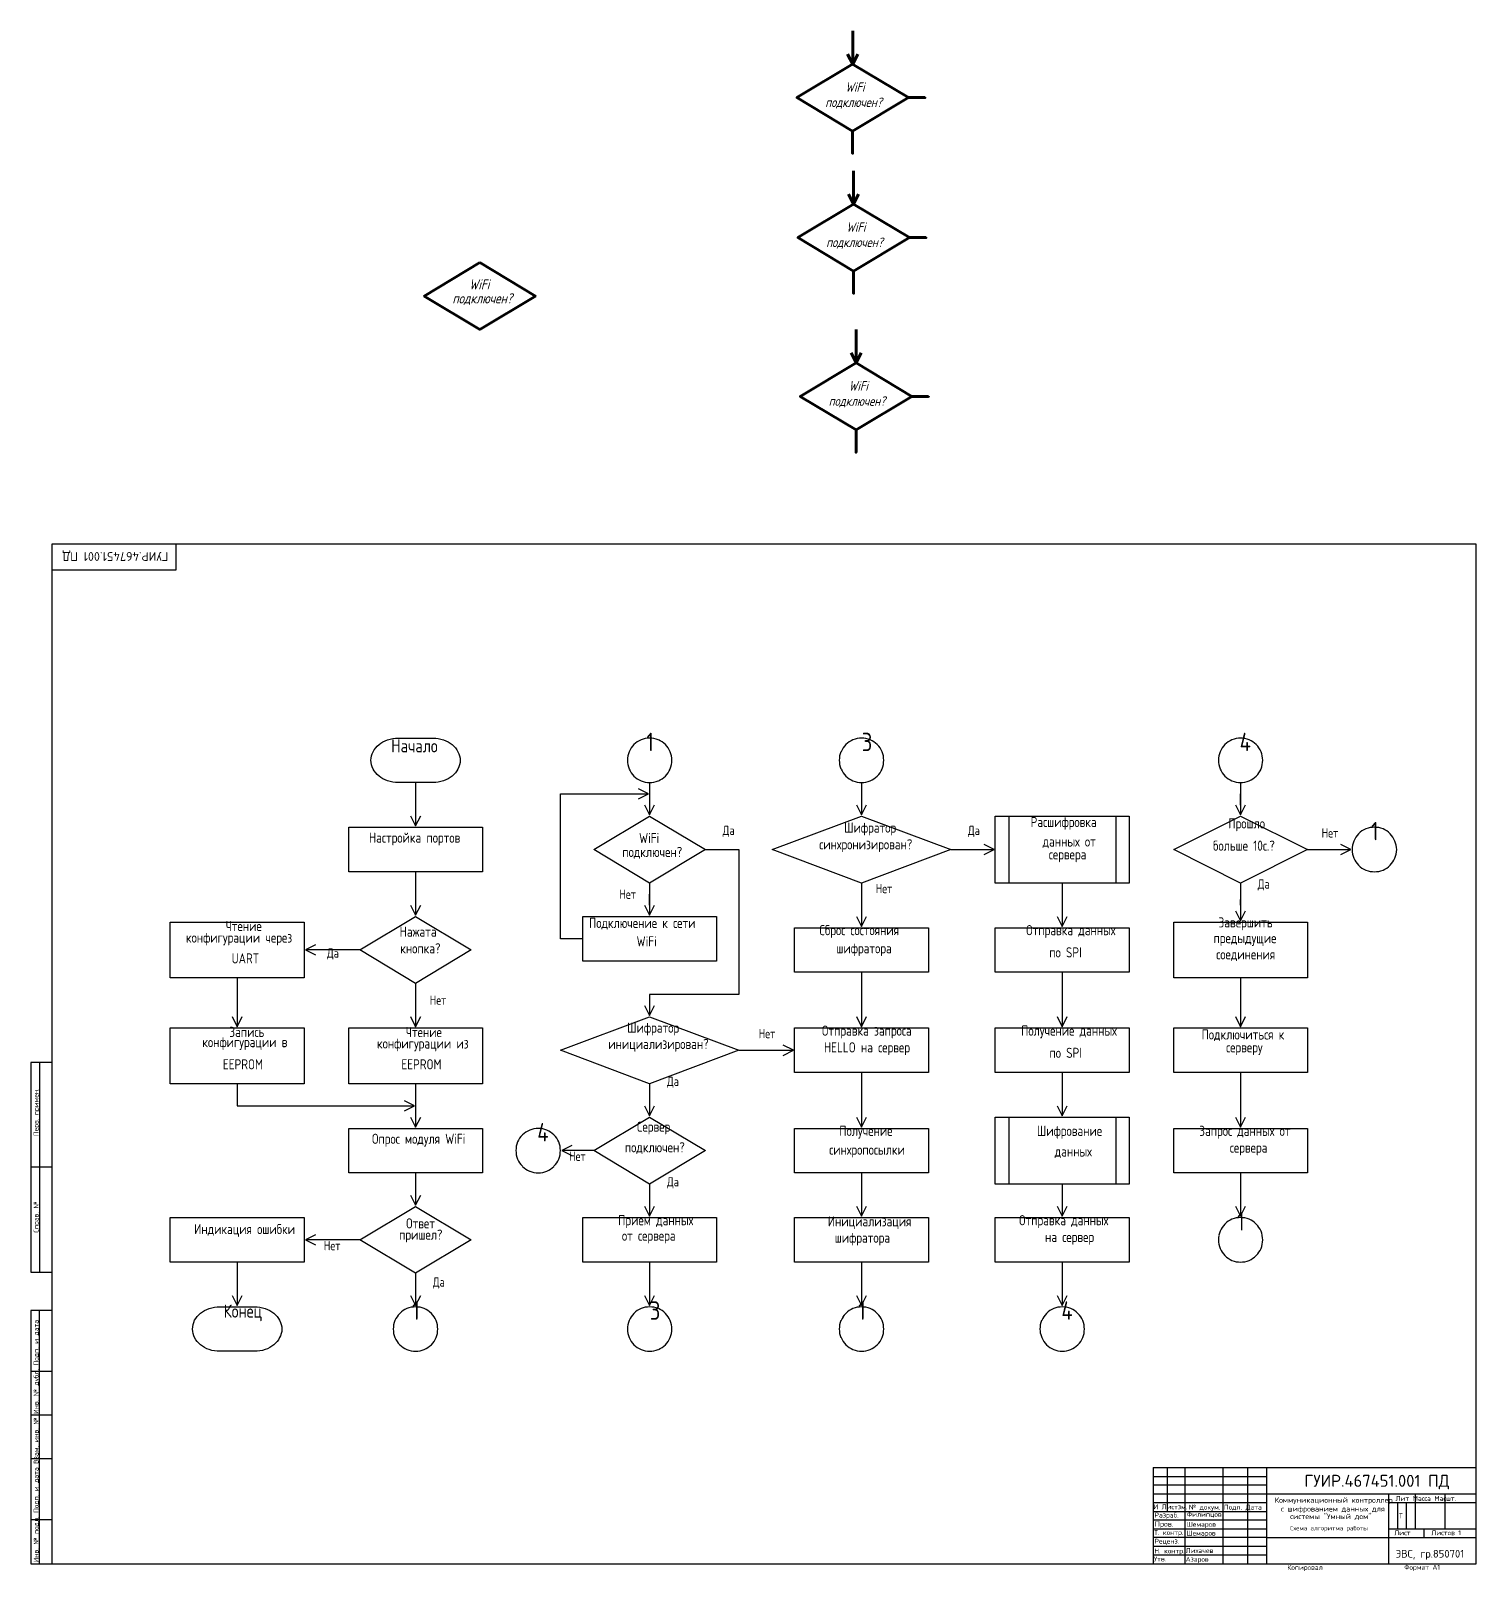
# Model space of a CAD drawing. Header units: inches. Extents: x -2216 to -26, y 201 to 1083.
# Drawn here: x -2216 to -1388, y 201 to 1083 of the extents above; entities that cross this region are included whole.
import ezdxf

# ---------------------------------------------------------------- set-up
doc = ezdxf.new("R2010")
doc.units = ezdxf.units.IN
doc.header["$MEASUREMENT"] = 0
for name, color, linetype in [('PDF3_Geometry', 7, 'Continuous'), ('PDF3_Text', 7, 'Continuous'), ('TEXT', 7, 'Continuous')]:
    doc.layers.add(name, color=color, linetype=linetype)
doc.styles.add('PDF GOST type A', font='')
doc.styles.add('PDF GOST type A Italic', font='')
doc.styles.add('PDF ISOCPEUR', font='isocpeur.ttf')
doc.styles.get('PDF GOST type A').set_extended_font_data('GOST type A')
doc.styles.get('PDF GOST type A Italic').set_extended_font_data('GOST type A', italic=True)

msp = doc.modelspace()

# ---------------------------------------------------------------- texts
at = {"layer": 'PDF3_Text', "attachment_point": 7}
for s, insert, char_height, style in [('{\\fGOST type A|b0|i1|c204|p34;WiFi}', (-1964.93, 934.89), 5.7982, 'PDF GOST type A'), ('{\\fGOST type A|b0|i1|c204|p34;подключен?}', (-1974.54, 926.01), 5.7982, 'PDF GOST type A'), ('1', (-1863.43, 670.47), 10.56, 'PDF GOST type A'), ('3', (-1740, 670.47), 10.56, 'PDF GOST type A'), ('4', (-1523.57, 670.47), 10.56, 'PDF GOST type A'), ('Начало', (-2009.57, 669.76), 7.529, 'PDF GOST type A'), ('Да', (-1819.7, 621.36), 5.279, 'PDF GOST type A'), ('Шифратор', (-1750.13, 622.22), 5.798, 'PDF GOST type A'), ('Да', (-1679.22, 621.36), 5.279, 'PDF GOST type A'), ('Расшифровка', (-1643.33, 625.45), 5.7982, 'PDF GOST type A'), ('Прошло', (-1530.05, 624.61), 5.798, 'PDF GOST type A'), ('1', (-1448.32, 619.41), 10.56, 'PDF GOST type A'), ('Настройка портов', (-2022.35, 616.46), 5.7982, 'PDF GOST type A'), ('WiFi', (-1867.61, 617.8), 5.798, 'PDF GOST type A'), ('синхронизирован?', (-1764.4, 612.62), 5.7982, 'PDF GOST type A'), ('данных от', (-1636.49, 614.9), 5.798, 'PDF GOST type A'), ('больше 10с.?', (-1538.8, 613.46), 5.7982, 'PDF GOST type A'), ('Нет', (-1476.64, 621), 5.279, 'PDF GOST type A'), ('подключен?', (-1877.22, 608.92), 5.798, 'PDF GOST type A'), ('сервера', (-1632.9, 606.87), 5.798, 'PDF GOST type A'), ('Нет', (-1878.92, 585.88), 5.279, 'PDF GOST type A'), ('Нет', (-1732.08, 589.12), 5.279, 'PDF GOST type A'), ('Да', (-1513.2, 590.67), 5.279, 'PDF GOST type A'), ('Подключение к сети', (-1896.25, 568.27), 5.7982, 'PDF GOST type A'), ('Завершить', (-1535.68, 567.91), 5.798, 'PDF GOST type A'), ('конфигурации через', (-2127.14, 559.22), 5.7982, 'PDF GOST type A'), ('Чтение', (-2104.34, 567.43), 5.798, 'PDF GOST type A'), ('Нажата', (-2004.73, 564.2), 5.798, 'PDF GOST type A'), ('Сброс состояния', (-1764.27, 563.48), 5.7982, 'PDF GOST type A'), ('Отправка данных', (-1645.84, 563.48), 5.7982, 'PDF GOST type A'), ('Да', (-2046.37, 551.12), 5.279, 'PDF GOST type A'), ('кнопка?', (-2004.37, 554.61), 5.798, 'PDF GOST type A'), ('WiFi', (-1869.04, 558.68), 5.798, 'PDF GOST type A'), ('шифратора', (-1754.59, 553.11), 5.798, 'PDF GOST type A'), ('по SPI', (-1632.66, 552.33), 5.798, 'PDF GOST type A'), ('предыдущие', (-1538.56, 558.92), 5.798, 'PDF GOST type A'), ('UART', (-2100.98, 548.85), 5.798, 'PDF GOST type A'), ('соединения', (-1537, 550.29), 5.798, 'PDF GOST type A'), ('Нет', (-1987.52, 525.23), 5.279, 'PDF GOST type A'), ('Запись', (-2102.3, 506.78), 5.798, 'PDF GOST type A'), ('Чтение', (-2001.13, 506.66), 5.798, 'PDF GOST type A'), ('Шифратор', (-1874.43, 507.62), 5.798, 'PDF GOST type A'), ('Отправка запроса', (-1762.83, 505.94), 5.7982, 'PDF GOST type A'), ('Получение данных', (-1648.72, 505.94), 5.7982, 'PDF GOST type A'), ('конфигурации в', (-2117.77, 499.35), 5.7982, 'PDF GOST type A'), ('конфигурации из', (-2017.7, 498.57), 5.7982, 'PDF GOST type A'), ('инициализирован?', (-1885.22, 498.27), 5.7982, 'PDF GOST type A'), ('Нет', (-1799.09, 506.05), 5.279, 'PDF GOST type A'), ('HELLO на сервер', (-1761.64, 496.35), 5.7982, 'PDF GOST type A'), ('Подключиться к', (-1545.39, 504.38), 5.7982, 'PDF GOST type A'), ('по SPI', (-1632.54, 494.79), 5.798, 'PDF GOST type A'), ('серверу', (-1531.37, 496.35), 5.798, 'PDF GOST type A'), ('EEPROM', (-2106.01, 488.23), 5.798, 'PDF GOST type A'), ('EEPROM', (-2003.76, 488.23), 5.798, 'PDF GOST type A'), ('Да', (-1851.59, 477.64), 5.279, 'PDF GOST type A'), ('Опрос модуля WiFi', (-2020.55, 443.97), 5.7982, 'PDF GOST type A'), ('4', (-1925.88, 446.91), 10.56, 'PDF GOST type A'), ('Сервер', (-1868.8, 450.92), 5.798, 'PDF GOST type A'), ('Получение', (-1752.89, 448.52), 5.798, 'PDF GOST type A'), ('Шифрование', (-1639.73, 448.53), 5.798, 'PDF GOST type A'), ('Запрос данных от', (-1546.71, 448.52), 5.7982, 'PDF GOST type A'), ('подключен?', (-1875.75, 439.77), 5.798, 'PDF GOST type A'), ('синхропосылки', (-1758.69, 437.73), 5.7982, 'PDF GOST type A'), ('данных', (-1629.54, 437.37), 5.798, 'PDF GOST type A'), ('сервера', (-1529.21, 438.93), 5.798, 'PDF GOST type A'), ('Нет', (-1907.69, 435.8), 5.279, 'PDF GOST type A'), ('Да', (-1851.59, 420.1), 5.279, 'PDF GOST type A'), ('1', (-1525.03, 395.85), 10.56, 'PDF GOST type A'), ('Индикация ошибки', (-2122.42, 392.25), 5.7982, 'PDF GOST type A'), ('Ответ', (-2001.01, 397.1), 5.798, 'PDF GOST type A'), ('Прием данных', (-1879.59, 397.34), 5.7982, 'PDF GOST type A'), ('Инициализация', (-1759.45, 396.69), 5.7982, 'PDF GOST type A'), ('Отправка данных', (-1649.92, 397.34), 5.7982, 'PDF GOST type A'), ('Нет', (-2048.17, 384.62), 5.279, 'PDF GOST type A'), ('пришел?', (-2005.09, 389.07), 5.798, 'PDF GOST type A'), ('от сервера', (-1877.43, 388.47), 5.798, 'PDF GOST type A'), ('шифратора', (-1755.55, 387.33), 5.798, 'PDF GOST type A'), ('на сервер', (-1635.06, 387.75), 5.798, 'PDF GOST type A'), ('Да', (-1985.72, 362.68), 5.279, 'PDF GOST type A'), ('Конец', (-2105.58, 343.95), 7.529, 'PDF GOST type A'), ('1', (-1997.55, 344.79), 10.56, 'PDF GOST type A'), ('3', (-1861.41, 344.79), 10.56, 'PDF GOST type A'), ('1', (-1742.07, 344.79), 10.56, 'PDF GOST type A'), ('4', (-1625.67, 344.79), 10.56, 'PDF GOST type A'), ('ГУИР.467451.001 ПД', (-1486.5, 247.69), 6.876, 'PDF ISOCPEUR'), ('И Листзм.', (-1572.93, 236.26), 2.781, 'PDF ISOCPEUR'), ('№ докум. Подп. Дата', (-1552.67, 235.3), 2.7813, 'PDF ISOCPEUR'), ('Коммуникационный контроллер', (-1503.52, 239.19), 3.0131, 'PDF ISOCPEUR'), ('Лит Масса Масшт.', (-1434.24, 241.05), 2.7813, 'PDF ISOCPEUR'), ('Разраб.', (-1572.33, 230.75), 2.781, 'PDF ISOCPEUR'), ('Филипцов', (-1553.87, 231.17), 2.781, 'PDF ISOCPEUR'), ('с шифрованием данных для', (-1499.93, 234.15), 3.0131, 'PDF ISOCPEUR'), ('системы "Умный дом"', (-1494.65, 230.15), 3.0131, 'PDF ISOCPEUR'), ('Т', (-1432.33, 231.1), 2.78, 'PDF ISOCPEUR'), ('Т. контр.', (-1572.57, 220.8), 2.781, 'PDF ISOCPEUR'), ('Пров.', (-1572.21, 225.52), 3.013, 'PDF ISOCPEUR'), ('Шемаров', (-1554.11, 220.44), 2.781, 'PDF ISOCPEUR'), ('Шемаров', (-1553.99, 225.47), 2.781, 'PDF ISOCPEUR'), ('Схема алгоритма работы', (-1494.66, 223.5), 2.5495, 'PDF ISOCPEUR'), ('Лист', (-1434.96, 221.39), 2.781, 'PDF ISOCPEUR'), ('Листов 1', (-1413.75, 221.39), 2.781, 'PDF ISOCPEUR'), ('Н. контр.', (-1572.45, 210.25), 2.781, 'PDF ISOCPEUR'), ('Реценз.', (-1572.33, 215.82), 2.781, 'PDF ISOCPEUR'), ('Лихачев', (-1554.47, 211.21), 2.781, 'PDF ISOCPEUR'), ('ЭВС, гр.850701', (-1434.24, 207.37), 4.4038, 'PDF ISOCPEUR'), ('Утв.', (-1572.69, 206.41), 2.781, 'PDF ISOCPEUR'), ('Азаров', (-1554.47, 205.46), 2.781, 'PDF ISOCPEUR'), ('Копировал', (-1496.33, 200.78), 2.781, 'PDF ISOCPEUR'), ('Формат А1', (-1429.33, 200.9), 2.781, 'PDF ISOCPEUR')]:
    msp.add_mtext(s, dxfattribs=dict(at, insert=insert, char_height=char_height, style=style))
at = {"layer": 'PDF3_Text', "attachment_point": 7, "style": 'PDF ISOCPEUR'}
for s, insert, char_height, rotation in [('ГУИР.467451.001 ПД', (-2137.27, 785.53), 5.0218, 180), ('Перв. примен.', (-2210.83, 450), 2.7813, 90), ('Справ. №', (-2210.83, 394.62), 2.781, 90), ('Инв. № подл. Подп. и дата Взам. инв. № Инв. № дубл. Подп. и дата', (-2210.83, 205.81), 2.7813, 90)]:
    msp.add_mtext(s, dxfattribs=dict(at, insert=insert, char_height=char_height, rotation=rotation))
at = {"layer": 'TEXT', "lineweight": 60, "char_height": 5.487, "attachment_point": 7, "style": 'PDF GOST type A Italic'}
for s, insert in [('WiFi', (-1749.44, 1048.1)), ('подключен?', (-1760.97, 1038.52))]:
    msp.add_mtext(s, dxfattribs=dict(at, insert=insert))
at = {"layer": 'TEXT', "lineweight": 70, "char_height": 5.487, "attachment_point": 7, "style": 'PDF GOST type A Italic'}
for s, insert in [('WiFi', (-1748.89, 967.91)), ('подключен?', (-1760.42, 958.33))]:
    msp.add_mtext(s, dxfattribs=dict(at, insert=insert))
at = {"layer": 'TEXT', "lineweight": 80, "char_height": 5.487, "attachment_point": 7, "style": 'PDF GOST type A Italic'}
for s, insert in [('WiFi', (-1747.48, 876.98)), ('подключен?', (-1759.01, 867.39))]:
    msp.add_mtext(s, dxfattribs=dict(at, insert=insert))

# ---------------------------------------------------------------- linework, layer by layer
at = {"layer": 'PDF3_Geometry', "lineweight": 50}
msp.add_lwpolyline([(-1958.89, 950.35), (-1926.89, 931.17), (-1958.89, 911.99), (-1990.78, 931.17)], close=True, dxfattribs=at)
at = {"layer": 'PDF3_Geometry', "lineweight": 25}
for points in [[(-2204.03, 350.13), (-2216.02, 350.13), (-2216.02, 345.1), (-2216.02, 205.09), (-2204.03, 205.09), (-1388.09, 205.09), (-1388.09, 789.09), (-2204.03, 789.09), (-2204.03, 205.09)], [(-2132.95, 789.09), (-2132.95, 788.01), (-2132.95, 774.11), (-2202.95, 774.11), (-2204.03, 774.11)], [(-1856.65, 677.01), (-1857.85, 677.37), (-1859.05, 677.73), (-1860.37, 677.85), (-1861.57, 677.97), (-1862.77, 677.85), (-1864.09, 677.73), (-1865.28, 677.37), (-1866.48, 677.01), (-1867.56, 676.41), (-1868.64, 675.82), (-1869.6, 675.1), (-1870.56, 674.26), (-1871.4, 673.3), (-1872.12, 672.34), (-1872.72, 671.26), (-1873.32, 670.18), (-1873.68, 668.98), (-1874.03, 667.78), (-1874.15, 666.47), (-1874.27, 665.27), (-1874.15, 664.07), (-1874.03, 662.75), (-1873.68, 661.55), (-1873.32, 660.35)], [(-1849.7, 660.35), (-1849.34, 661.55), (-1848.98, 662.75), (-1848.86, 664.07), (-1848.74, 665.27), (-1848.86, 666.47), (-1848.98, 667.78), (-1849.34, 668.98), (-1849.7, 670.18), (-1850.3, 671.26), (-1850.9, 672.34), (-1851.62, 673.3), (-1852.46, 674.26), (-1853.42, 675.1), (-1854.38, 675.82), (-1855.46, 676.41), (-1856.53, 677.01)], [(-1728.39, 660.35), (-1728.04, 661.55), (-1727.68, 662.75), (-1727.56, 664.07), (-1727.44, 665.27), (-1727.56, 666.47), (-1727.68, 667.78), (-1728.04, 668.98), (-1728.39, 670.18), (-1728.99, 671.26), (-1729.59, 672.34), (-1730.31, 673.3), (-1731.15, 674.26), (-1732.11, 675.1), (-1733.07, 675.82), (-1734.15, 676.41), (-1735.23, 677.01), (-1736.43, 677.37), (-1737.62, 677.73), (-1738.94, 677.85), (-1740.14, 677.97), (-1741.34, 677.85), (-1742.66, 677.73), (-1743.86, 677.37), (-1745.06, 677.01), (-1746.14, 676.41), (-1747.21, 675.82), (-1748.17, 675.1), (-1749.13, 674.26), (-1749.97, 673.3), (-1750.69, 672.34), (-1751.29, 671.26), (-1751.89, 670.18)], [(-1511.31, 660.35), (-1510.95, 661.55), (-1510.59, 662.75), (-1510.47, 664.07), (-1510.35, 665.27), (-1510.47, 666.47), (-1510.59, 667.78), (-1510.95, 668.98), (-1511.31, 670.18), (-1511.91, 671.26), (-1512.51, 672.34), (-1513.23, 673.3), (-1514.07, 674.26), (-1515.03, 675.1), (-1515.99, 675.82), (-1517.07, 676.41), (-1518.15, 677.01), (-1519.34, 677.37), (-1520.54, 677.73), (-1521.86, 677.85), (-1523.06, 677.97), (-1524.26, 677.85), (-1525.58, 677.73), (-1526.78, 677.37), (-1527.98, 677.01), (-1529.05, 676.41), (-1530.13, 675.82), (-1531.09, 675.1), (-1532.05, 674.26), (-1532.89, 673.3), (-1533.61, 672.34), (-1534.21, 671.26), (-1534.81, 670.18), (-1535.17, 668.98), (-1535.53, 667.78), (-1535.65, 666.47), (-1535.77, 665.27), (-1535.65, 664.07), (-1535.53, 662.75), (-1535.17, 661.55), (-1534.81, 660.35)], [(-1752.01, 670.18), (-1752.37, 668.98), (-1752.73, 667.78), (-1752.85, 666.47), (-1752.97, 665.27), (-1752.85, 664.07), (-1752.73, 662.75), (-1752.37, 661.55), (-1752.01, 660.35)], [(-1873.32, 660.23), (-1872.72, 659.15), (-1872.12, 658.08), (-1871.4, 657.12), (-1870.56, 656.16), (-1869.6, 655.32), (-1868.64, 654.6), (-1867.56, 654), (-1866.48, 653.4), (-1865.28, 653.04), (-1864.09, 652.68), (-1862.77, 652.56), (-1861.57, 652.44), (-1860.37, 652.56), (-1859.05, 652.68), (-1857.85, 653.04), (-1856.65, 653.4)], [(-1856.53, 653.4), (-1855.46, 654), (-1854.38, 654.6), (-1853.42, 655.32), (-1852.46, 656.16), (-1851.62, 657.12), (-1850.9, 658.08), (-1850.3, 659.15), (-1849.7, 660.23)], [(-1751.89, 660.23), (-1751.29, 659.15), (-1750.69, 658.08), (-1749.97, 657.12), (-1749.13, 656.16), (-1748.17, 655.32), (-1747.21, 654.6), (-1746.14, 654), (-1745.06, 653.4), (-1743.86, 653.04), (-1742.66, 652.68), (-1741.34, 652.56), (-1740.14, 652.44), (-1738.94, 652.56), (-1737.62, 652.68), (-1736.43, 653.04), (-1735.23, 653.4), (-1734.15, 654), (-1733.07, 654.6), (-1732.11, 655.32), (-1731.15, 656.16), (-1730.31, 657.12), (-1729.59, 658.08), (-1728.99, 659.15), (-1728.39, 660.23)], [(-1534.81, 660.23), (-1534.21, 659.15), (-1533.61, 658.08), (-1532.89, 657.12), (-1532.05, 656.16), (-1531.09, 655.32), (-1530.13, 654.6), (-1529.05, 654), (-1527.98, 653.4), (-1526.78, 653.04), (-1525.58, 652.68), (-1524.26, 652.56), (-1523.06, 652.44), (-1521.86, 652.56), (-1520.54, 652.68), (-1519.34, 653.04), (-1518.15, 653.4), (-1517.07, 654), (-1515.99, 654.6), (-1515.03, 655.32), (-1514.07, 656.16), (-1513.23, 657.12), (-1512.51, 658.08), (-1511.91, 659.15), (-1511.31, 660.23)], [(-1995.58, 652.44), (-1995.58, 628.35)], [(-1899.81, 563.02), (-1912.63, 563.02), (-1912.63, 646.09), (-1863.01, 646.09)], [(-1867.92, 643.21), (-1862.29, 646.09), (-1867.92, 648.97)], [(-1861.57, 652.44), (-1861.57, 634.7)], [(-1740.14, 652.44), (-1740.14, 634.7)], [(-1523.06, 652.44), (-1523.06, 639.62), (-1523.06, 646.09), (-1523.06, 634.7)], [(-1864.45, 639.74), (-1861.57, 633.98), (-1858.69, 639.74)], [(-1743.02, 639.74), (-1740.14, 633.98), (-1737.27, 639.74)], [(-1525.94, 639.74), (-1523.06, 633.98), (-1520.18, 639.74)], [(-1998.46, 633.38), (-1995.58, 627.63), (-1992.7, 633.38)], [(-1655.87, 633.26), (-1655.87, 594.9)], [(-1594.5, 633.26), (-1594.5, 594.9)], [(-1437.35, 623.19), (-1438.31, 624.03), (-1439.27, 624.75), (-1440.35, 625.35), (-1441.43, 625.95), (-1442.63, 626.31), (-1443.83, 626.67), (-1445.15, 626.79), (-1446.34, 626.91), (-1447.54, 626.79), (-1448.86, 626.67), (-1450.06, 626.31), (-1451.26, 625.95)], [(-1455.45, 623.07), (-1456.29, 622.11), (-1457.01, 621.16), (-1457.61, 620.08), (-1458.21, 619), (-1458.57, 617.8), (-1458.93, 616.6), (-1459.05, 615.28), (-1459.17, 614.08), (-1459.05, 612.88), (-1458.93, 611.57), (-1458.57, 610.37), (-1458.21, 609.17), (-1457.61, 608.09), (-1457.01, 607.01), (-1456.29, 606.05), (-1455.45, 605.09), (-1454.5, 604.25), (-1453.54, 603.54), (-1452.46, 602.94), (-1451.38, 602.34)], [(-1451.38, 625.95), (-1452.46, 625.35), (-1453.54, 624.75), (-1454.5, 624.03), (-1455.45, 623.19)], [(-1451.26, 602.34), (-1450.06, 601.98), (-1448.86, 601.62), (-1447.54, 601.5), (-1446.34, 601.38), (-1445.15, 601.5), (-1443.83, 601.62), (-1442.63, 601.98), (-1441.43, 602.34), (-1440.35, 602.94), (-1439.27, 603.54), (-1438.31, 604.25), (-1437.35, 605.09), (-1436.52, 606.05), (-1435.8, 607.01), (-1435.2, 608.09), (-1434.6, 609.17), (-1434.24, 610.37), (-1433.88, 611.57), (-1433.76, 612.88), (-1433.64, 614.08), (-1433.76, 615.28), (-1433.88, 616.6), (-1434.24, 617.8), (-1434.6, 619), (-1435.2, 620.08), (-1435.8, 621.16), (-1436.52, 622.11), (-1437.35, 623.07)], [(-1829.56, 614.08), (-1810.38, 614.08), (-1810.38, 531.13), (-1861.57, 531.13), (-1861.57, 519.75)], [(-1689.08, 614.08), (-1664.98, 614.08)], [(-1670.02, 611.21), (-1664.27, 614.08), (-1670.02, 616.96)], [(-1484.7, 614.08), (-1460.61, 614.08)], [(-1465.64, 611.21), (-1459.89, 614.08), (-1465.64, 616.96)], [(-1995.58, 601.38), (-1995.58, 577.28)], [(-1861.57, 594.9), (-1861.57, 582.2), (-1861.57, 588.55), (-1861.57, 577.28)], [(-1740.14, 594.9), (-1740.14, 570.81)], [(-1625.19, 594.9), (-1625.19, 570.81)], [(-1523.06, 594.9), (-1523.06, 582.2), (-1523.06, 585.43), (-1523.06, 574.05)], [(-1998.46, 582.32), (-1995.58, 576.56), (-1992.7, 582.32)], [(-1864.45, 582.32), (-1861.57, 576.56), (-1858.69, 582.32)], [(-1743.02, 575.85), (-1740.14, 570.09), (-1737.27, 575.85)], [(-1628.07, 575.85), (-1625.19, 570.09), (-1622.31, 575.85)], [(-1525.94, 579.08), (-1523.06, 573.33), (-1520.18, 579.08)], [(-2053, 559.54), (-2058.75, 556.67), (-2053, 553.79)], [(-2027.59, 556.67), (-2058.03, 556.67)], [(-2097.83, 540.72), (-2097.83, 513.39)], [(-1740.14, 543.84), (-1740.14, 513.39)], [(-1625.19, 543.84), (-1625.19, 513.39)], [(-1523.06, 540.72), (-1523.06, 513.39)], [(-1995.58, 537.49), (-1995.58, 513.39)], [(-1864.45, 524.78), (-1861.57, 519.03), (-1858.69, 524.78)], [(-2100.71, 518.43), (-2097.83, 512.67), (-2094.95, 518.43)], [(-1998.46, 518.43), (-1995.58, 512.67), (-1992.7, 518.43)], [(-1743.02, 518.43), (-1740.14, 512.67), (-1737.27, 518.43)], [(-1628.07, 518.43), (-1625.19, 512.67), (-1622.31, 518.43)], [(-1525.94, 518.43), (-1523.06, 512.67), (-1520.18, 518.43)], [(-1810.38, 499.13), (-1779.94, 499.13)], [(-1784.97, 496.25), (-1779.22, 499.13), (-1784.97, 502.01)], [(-2204.03, 492.06), (-2216.02, 492.06), (-2216.02, 372.07), (-2204.03, 372.07)], [(-2210.98, 492.06), (-2210.98, 372.07)], [(-1740.14, 486.42), (-1740.14, 455.86)], [(-1625.19, 486.42), (-1625.19, 462.21)], [(-1523.06, 486.42), (-1523.06, 455.86)], [(-2097.83, 479.95), (-2097.83, 467.24), (-1997.02, 467.24)], [(-1995.58, 479.95), (-1995.58, 455.86)], [(-1861.57, 479.95), (-1861.57, 462.21)], [(-2002.05, 464.37), (-1996.3, 467.24), (-2002.05, 470.12)], [(-1998.46, 460.89), (-1995.58, 455.14), (-1992.7, 460.89)], [(-1864.45, 467.24), (-1861.57, 461.61), (-1858.69, 467.24)], [(-1743.02, 460.89), (-1740.14, 455.14), (-1737.27, 460.89)], [(-1655.87, 460.89), (-1655.87, 422.53)], [(-1628.07, 467.24), (-1625.19, 461.61), (-1622.31, 467.24)], [(-1594.5, 460.89), (-1594.5, 422.53)], [(-1525.94, 460.89), (-1523.06, 455.14), (-1520.18, 460.89)], [(-1932.53, 452.26), (-1933.49, 451.54), (-1934.45, 450.7), (-1935.29, 449.74), (-1936.01, 448.79), (-1936.61, 447.71), (-1937.21, 446.63), (-1937.57, 445.43), (-1937.92, 444.23), (-1938.04, 442.91), (-1938.16, 441.71), (-1938.04, 440.51), (-1937.92, 439.2), (-1937.57, 438), (-1937.21, 436.8), (-1936.61, 435.72), (-1936.01, 434.64), (-1935.29, 433.68), (-1934.45, 432.72)], [(-1916.35, 432.72), (-1915.51, 433.68), (-1914.79, 434.64), (-1914.19, 435.72), (-1913.59, 436.8), (-1913.23, 438), (-1912.87, 439.2), (-1912.75, 440.51), (-1912.63, 441.71), (-1912.75, 442.91), (-1912.87, 444.23), (-1913.23, 445.43), (-1913.59, 446.63), (-1914.19, 447.71), (-1914.79, 448.79), (-1915.51, 449.74), (-1916.35, 450.7), (-1917.31, 451.54), (-1918.27, 452.26), (-1919.35, 452.86), (-1920.42, 453.46), (-1921.62, 453.82), (-1922.82, 454.18), (-1924.14, 454.3), (-1925.34, 454.42), (-1926.54, 454.3), (-1927.86, 454.18), (-1929.05, 453.82), (-1930.25, 453.46), (-1931.33, 452.86), (-1932.41, 452.26)], [(-1906.16, 444.59), (-1911.91, 441.71), (-1906.16, 438.84)], [(-1893.45, 441.71), (-1911.19, 441.71)], [(-1934.45, 432.6), (-1933.49, 431.76), (-1932.53, 431.04), (-1931.45, 430.45), (-1930.37, 429.85)], [(-1930.25, 429.85), (-1929.05, 429.49), (-1927.86, 429.13), (-1926.54, 429.01), (-1925.34, 428.89), (-1924.14, 429.01), (-1922.82, 429.13), (-1921.62, 429.49), (-1920.42, 429.85), (-1919.35, 430.45), (-1918.27, 431.04), (-1917.31, 431.76), (-1916.35, 432.6)], [(-2204.03, 432.12), (-2216.02, 432.12)], [(-1995.58, 428.89), (-1995.58, 411.15)], [(-1740.14, 428.89), (-1740.14, 404.79)], [(-1523.06, 428.89), (-1523.06, 404.79)], [(-1998.46, 416.18), (-1995.58, 410.43), (-1992.7, 416.18)], [(-1861.57, 422.53), (-1861.57, 404.79)], [(-1625.19, 422.53), (-1625.19, 404.79)], [(-1864.45, 409.83), (-1861.57, 404.07), (-1858.69, 409.83)], [(-1743.02, 409.83), (-1740.14, 404.07), (-1737.27, 409.83)], [(-1628.07, 409.83), (-1625.19, 404.07), (-1622.31, 409.83)], [(-1525.94, 409.83), (-1523.06, 404.07), (-1520.18, 409.83)], [(-1510.59, 393.17), (-1510.95, 394.36), (-1511.31, 395.56), (-1511.91, 396.64), (-1512.51, 397.72), (-1513.23, 398.68), (-1514.07, 399.64), (-1515.03, 400.48), (-1515.99, 401.2), (-1517.07, 401.8), (-1518.15, 402.4), (-1519.34, 402.76), (-1520.54, 403.12), (-1521.86, 403.24), (-1523.06, 403.35), (-1524.26, 403.24), (-1525.58, 403.12), (-1526.78, 402.76), (-1527.98, 402.4), (-1529.05, 401.8), (-1530.13, 401.2), (-1531.09, 400.48), (-1532.05, 399.64), (-1532.89, 398.68), (-1533.61, 397.72), (-1534.21, 396.64), (-1534.81, 395.56), (-1535.17, 394.36), (-1535.53, 393.17)], [(-2053, 393.41), (-2058.75, 390.53), (-2053, 387.65)], [(-2027.59, 390.53), (-2058.03, 390.53)], [(-1535.53, 393.05), (-1535.65, 391.73), (-1535.77, 390.53), (-1535.65, 389.33), (-1535.53, 388.01), (-1535.17, 386.81), (-1534.81, 385.61), (-1534.21, 384.54), (-1533.61, 383.46), (-1532.89, 382.5), (-1532.05, 381.54), (-1531.09, 380.7), (-1530.13, 379.98), (-1529.05, 379.38), (-1527.98, 378.78), (-1526.78, 378.42), (-1525.58, 378.06), (-1524.26, 377.94), (-1523.06, 377.82), (-1521.86, 377.94), (-1520.54, 378.06), (-1519.34, 378.42), (-1518.15, 378.78), (-1517.07, 379.38), (-1515.99, 379.98), (-1515.03, 380.7), (-1514.07, 381.54), (-1513.23, 382.5), (-1512.51, 383.46), (-1511.91, 384.54), (-1511.31, 385.61), (-1510.95, 386.81), (-1510.59, 388.01), (-1510.47, 389.33), (-1510.35, 390.53), (-1510.47, 391.73), (-1510.59, 393.05)], [(-2097.83, 377.82), (-2097.83, 353.73)], [(-1995.58, 371.47), (-1995.58, 353.73)], [(-1861.57, 377.82), (-1861.57, 353.73)], [(-1740.14, 377.82), (-1740.14, 353.73)], [(-1625.19, 377.82), (-1625.19, 353.73)], [(-2100.71, 358.76), (-2097.83, 353.01), (-2094.95, 358.76)], [(-1998.46, 358.76), (-1995.58, 353.01), (-1992.7, 358.76)], [(-1864.45, 358.76), (-1861.57, 353.01), (-1858.69, 358.76)], [(-1743.02, 358.76), (-1740.14, 353.01), (-1737.27, 358.76)], [(-1628.07, 358.76), (-1625.19, 353.01), (-1622.31, 358.76)], [(-2210.98, 205.09), (-2210.98, 345.1), (-2210.98, 350.13)], [(-1998.22, 351.93), (-1999.42, 351.57), (-2000.62, 351.21), (-2001.69, 350.61), (-2002.77, 350.01), (-2003.73, 349.29), (-2004.69, 348.46), (-2005.53, 347.5), (-2006.25, 346.54), (-2006.85, 345.46), (-2007.45, 344.38), (-2007.81, 343.18), (-2008.17, 341.98), (-2008.29, 340.66), (-2008.41, 339.47), (-2008.29, 338.27), (-2008.17, 336.95), (-2007.81, 335.75), (-2007.45, 334.55), (-2006.85, 333.47), (-2006.25, 332.39), (-2005.53, 331.43), (-2004.69, 330.48), (-2003.73, 329.64), (-2002.77, 328.92), (-2001.69, 328.32), (-2000.62, 327.72), (-1999.42, 327.36), (-1998.22, 327)], [(-1998.1, 327), (-1996.78, 326.88), (-1995.58, 326.76), (-1994.38, 326.88), (-1993.06, 327), (-1991.87, 327.36), (-1990.67, 327.72), (-1989.59, 328.32), (-1988.51, 328.92), (-1987.55, 329.64), (-1986.59, 330.48), (-1985.75, 331.43), (-1985.03, 332.39), (-1984.43, 333.47), (-1983.83, 334.55), (-1983.47, 335.75), (-1983.12, 336.95), (-1983, 338.27), (-1982.88, 339.47), (-1983, 340.66), (-1983.12, 341.98), (-1983.47, 343.18), (-1983.83, 344.38), (-1984.43, 345.46), (-1985.03, 346.54), (-1985.75, 347.5), (-1986.59, 348.46), (-1987.55, 349.29), (-1988.51, 350.01), (-1989.59, 350.61), (-1990.67, 351.21), (-1991.87, 351.57), (-1993.06, 351.93), (-1994.38, 352.05), (-1995.58, 352.17), (-1996.78, 352.05), (-1998.1, 351.93)], [(-1856.65, 351.21), (-1857.85, 351.57), (-1859.05, 351.93), (-1860.37, 352.05), (-1861.57, 352.17), (-1862.77, 352.05), (-1864.09, 351.93), (-1865.28, 351.57), (-1866.48, 351.21), (-1867.56, 350.61), (-1868.64, 350.01), (-1869.6, 349.29), (-1870.56, 348.46), (-1871.4, 347.5), (-1872.12, 346.54), (-1872.72, 345.46), (-1873.32, 344.38), (-1873.68, 343.18), (-1874.03, 341.98), (-1874.15, 340.66), (-1874.27, 339.47), (-1874.15, 338.27), (-1874.03, 336.95), (-1873.68, 335.75), (-1873.32, 334.55), (-1872.72, 333.47), (-1872.12, 332.39), (-1871.4, 331.43), (-1870.56, 330.48), (-1869.6, 329.64), (-1868.64, 328.92), (-1867.56, 328.32), (-1866.48, 327.72), (-1865.28, 327.36), (-1864.09, 327), (-1862.77, 326.88), (-1861.57, 326.76), (-1860.37, 326.88), (-1859.05, 327), (-1857.85, 327.36), (-1856.65, 327.72)], [(-1856.53, 327.72), (-1855.46, 328.32), (-1854.38, 328.92), (-1853.42, 329.64), (-1852.46, 330.48), (-1851.62, 331.43), (-1850.9, 332.39), (-1850.3, 333.47), (-1849.7, 334.55), (-1849.34, 335.75), (-1848.98, 336.95), (-1848.86, 338.27), (-1848.74, 339.47), (-1848.86, 340.66), (-1848.98, 341.98), (-1849.34, 343.18), (-1849.7, 344.38), (-1850.3, 345.46), (-1850.9, 346.54), (-1851.62, 347.5), (-1852.46, 348.46), (-1853.42, 349.29), (-1854.38, 350.01), (-1855.46, 350.61), (-1856.53, 351.21)], [(-1752.01, 344.38), (-1752.37, 343.18), (-1752.73, 341.98), (-1752.85, 340.66), (-1752.97, 339.47), (-1752.85, 338.27), (-1752.73, 336.95), (-1752.37, 335.75), (-1752.01, 334.55)], [(-1751.89, 334.55), (-1751.29, 333.47), (-1750.69, 332.39), (-1749.97, 331.43), (-1749.13, 330.48), (-1748.17, 329.64), (-1747.21, 328.92), (-1746.14, 328.32), (-1745.06, 327.72), (-1743.86, 327.36), (-1742.66, 327), (-1741.34, 326.88), (-1740.14, 326.76), (-1738.94, 326.88), (-1737.62, 327), (-1736.43, 327.36), (-1735.23, 327.72), (-1734.15, 328.32), (-1733.07, 328.92), (-1732.11, 329.64), (-1731.15, 330.48), (-1730.31, 331.43), (-1729.59, 332.39), (-1728.99, 333.47), (-1728.39, 334.55), (-1728.04, 335.75), (-1727.68, 336.95), (-1727.56, 338.27), (-1727.44, 339.47), (-1727.56, 340.66), (-1727.68, 341.98), (-1728.04, 343.18), (-1728.39, 344.38), (-1728.99, 345.46), (-1729.59, 346.54), (-1730.31, 347.5), (-1731.15, 348.46), (-1732.11, 349.29), (-1733.07, 350.01), (-1734.15, 350.61), (-1735.23, 351.21), (-1736.43, 351.57), (-1737.62, 351.93), (-1738.94, 352.05), (-1740.14, 352.17), (-1741.34, 352.05), (-1742.66, 351.93), (-1743.86, 351.57), (-1745.06, 351.21), (-1746.14, 350.61), (-1747.21, 350.01), (-1748.17, 349.29), (-1749.13, 348.46)], [(-1750.69, 346.54), (-1751.29, 345.46), (-1751.89, 344.38)], [(-1749.25, 348.46), (-1750.09, 347.5), (-1750.81, 346.54)], [(-1637.06, 344.38), (-1637.41, 343.18), (-1637.77, 341.98), (-1637.89, 340.66), (-1638.01, 339.47), (-1637.89, 338.27), (-1637.77, 336.95)], [(-1637.65, 336.95), (-1637.29, 335.75), (-1636.94, 334.55), (-1636.34, 333.47), (-1635.74, 332.39), (-1635.02, 331.43), (-1634.18, 330.48), (-1633.22, 329.64), (-1632.26, 328.92), (-1631.18, 328.32), (-1630.1, 327.72), (-1628.9, 327.36), (-1627.71, 327), (-1626.39, 326.88), (-1625.19, 326.76), (-1623.99, 326.88), (-1622.67, 327), (-1621.47, 327.36), (-1620.27, 327.72), (-1619.19, 328.32), (-1618.12, 328.92), (-1617.16, 329.64), (-1616.2, 330.48), (-1615.36, 331.43), (-1614.64, 332.39), (-1614.04, 333.47), (-1613.44, 334.55), (-1613.08, 335.75), (-1612.72, 336.95), (-1612.6, 338.27), (-1612.48, 339.47), (-1612.6, 340.66), (-1612.72, 341.98), (-1613.08, 343.18), (-1613.44, 344.38), (-1614.04, 345.46), (-1614.64, 346.54), (-1615.36, 347.5), (-1616.2, 348.46), (-1617.16, 349.29), (-1618.12, 350.01), (-1619.19, 350.61), (-1620.27, 351.21), (-1621.47, 351.57), (-1622.67, 351.93), (-1623.99, 352.05), (-1625.19, 352.17), (-1626.39, 352.05), (-1627.71, 351.93), (-1628.9, 351.57), (-1630.1, 351.21), (-1631.18, 350.61), (-1632.26, 350.01), (-1633.22, 349.29), (-1634.18, 348.46), (-1635.02, 347.5), (-1635.74, 346.54), (-1636.34, 345.46), (-1636.94, 344.38)], [(-2204.03, 315.13), (-2216.02, 315.13)], [(-2204.03, 290.08), (-2216.02, 290.08)], [(-2204.03, 265.15), (-2216.02, 265.15)], [(-1573.05, 260.11), (-1388.09, 260.11)], [(-1573.05, 260.11), (-1573.05, 205.09)], [(-1565.13, 260.11), (-1565.13, 235.06)], [(-1555.07, 260.11), (-1555.07, 205.09)], [(-1533.13, 260.11), (-1533.13, 205.09)], [(-1519.1, 260.11), (-1519.1, 205.09)], [(-1508.08, 205.09), (-1508.08, 260.11)], [(-1573.05, 255.08), (-1508.08, 255.08)], [(-1573.05, 250.16), (-1508.08, 250.16)], [(-1573.05, 245.13), (-1508.08, 245.13)], [(-1573.05, 240.09), (-1508.08, 240.09)], [(-1508.08, 245.13), (-1388.09, 245.13)], [(-1438.07, 205.09), (-1438.07, 245.13)], [(-1438.07, 240.09), (-1388.09, 240.09)], [(-1433.16, 240.09), (-1433.16, 225.11)], [(-1428.12, 240.09), (-1428.12, 225.11)], [(-1423.09, 245.13), (-1423.09, 226.07), (-1423.09, 225.11)], [(-1406.07, 245.13), (-1406.07, 225.11)], [(-2204.03, 230.15), (-2216.02, 230.15)], [(-1573.05, 235.06), (-1508.08, 235.06)], [(-1573.05, 230.15), (-1508.08, 230.15)], [(-1573.05, 225.11), (-1508.08, 225.11)], [(-1438.07, 225.11), (-1388.09, 225.11)], [(-1418.06, 225.11), (-1418.06, 220.08)], [(-1508.08, 220.08), (-1573.05, 220.08)], [(-1573.05, 215.16), (-1508.08, 215.16)], [(-1508.08, 220.08), (-1388.09, 220.08)], [(-1573.05, 210.13), (-1508.08, 210.13)]]:
    msp.add_lwpolyline(points, dxfattribs=at)
for points in [[(-2005.53, 677.97), (-1985.75, 677.97), (-1984.07, 677.97), (-1982.64, 677.73), (-1981.08, 677.37), (-1979.64, 677.01), (-1978.32, 676.41), (-1977, 675.82), (-1975.8, 675.1), (-1974.72, 674.26), (-1973.65, 673.3), (-1972.81, 672.34), (-1971.97, 671.26), (-1971.37, 670.18), (-1970.77, 668.98), (-1970.41, 667.78), (-1970.17, 666.47), (-1970.05, 665.27), (-1970.17, 663.95), (-1970.41, 662.63), (-1970.77, 661.43), (-1971.37, 660.23), (-1971.97, 659.15), (-1972.81, 658.08), (-1973.65, 657.12), (-1974.72, 656.16), (-1975.8, 655.32), (-1977, 654.6), (-1978.32, 654), (-1979.64, 653.4), (-1981.08, 653.04), (-1982.64, 652.68), (-1984.07, 652.56), (-1985.75, 652.44), (-2005.53, 652.44), (-2007.09, 652.56), (-2008.65, 652.68), (-2010.21, 653.04), (-2011.64, 653.4), (-2012.96, 654), (-2014.28, 654.6), (-2015.48, 655.32), (-2016.56, 656.16), (-2017.64, 657.12), (-2018.48, 658.08), (-2019.32, 659.15), (-2019.91, 660.23), (-2020.51, 661.43), (-2020.87, 662.63), (-2021.11, 663.95), (-2021.23, 665.27), (-2021.11, 666.47), (-2020.87, 667.78), (-2020.51, 668.98), (-2019.91, 670.18), (-2019.32, 671.26), (-2018.48, 672.34), (-2017.64, 673.3), (-2016.56, 674.26), (-2015.48, 675.1), (-2014.28, 675.82), (-2012.96, 676.41), (-2011.64, 677.01), (-2010.21, 677.37), (-2008.65, 677.73), (-2007.09, 677.97)], [(-2033.94, 626.91), (-1957.34, 626.91), (-1957.34, 601.38), (-2033.94, 601.38)], [(-1861.57, 633.26), (-1829.56, 614.08), (-1861.57, 594.9), (-1893.45, 614.08)], [(-1740.14, 633.26), (-1689.08, 614.08), (-1740.14, 594.9), (-1791.33, 614.08)], [(-1663.55, 633.26), (-1586.95, 633.26), (-1586.95, 594.9), (-1663.55, 594.9)], [(-1523.06, 633.26), (-1484.7, 614.08), (-1523.06, 594.9), (-1561.3, 614.08)], [(-1995.58, 575.85), (-1963.7, 556.67), (-1995.58, 537.49), (-2027.59, 556.67)], [(-1899.81, 575.85), (-1823.21, 575.85), (-1823.21, 550.19), (-1899.81, 550.19)], [(-2136.19, 572.61), (-2059.47, 572.61), (-2059.47, 540.72), (-2136.19, 540.72)], [(-1778.5, 569.37), (-1701.9, 569.37), (-1701.9, 543.84), (-1778.5, 543.84)], [(-1663.55, 569.37), (-1586.95, 569.37), (-1586.95, 543.84), (-1663.55, 543.84)], [(-1561.3, 572.61), (-1484.7, 572.61), (-1484.7, 540.72), (-1561.3, 540.72)], [(-2136.19, 511.96), (-2059.47, 511.96), (-2059.47, 479.95), (-2136.19, 479.95)], [(-2033.94, 511.96), (-1957.34, 511.96), (-1957.34, 479.95), (-2033.94, 479.95)], [(-1861.57, 518.31), (-1810.38, 499.13), (-1861.57, 479.95), (-1912.63, 499.13)], [(-1778.5, 511.96), (-1701.9, 511.96), (-1701.9, 486.42), (-1778.5, 486.42)], [(-1663.55, 511.96), (-1586.95, 511.96), (-1586.95, 486.42), (-1663.55, 486.42)], [(-1561.3, 511.96), (-1484.7, 511.96), (-1484.7, 486.42), (-1561.3, 486.42)], [(-1861.57, 460.89), (-1829.56, 441.71), (-1861.57, 422.53), (-1893.45, 441.71)], [(-1663.55, 460.89), (-1586.95, 460.89), (-1586.95, 422.53), (-1663.55, 422.53)], [(-2033.94, 454.42), (-1957.34, 454.42), (-1957.34, 428.89), (-2033.94, 428.89)], [(-1778.5, 454.42), (-1701.9, 454.42), (-1701.9, 428.89), (-1778.5, 428.89)], [(-1561.3, 454.42), (-1484.7, 454.42), (-1484.7, 428.89), (-1561.3, 428.89)], [(-1995.58, 409.71), (-1963.7, 390.53), (-1995.58, 371.47), (-2027.59, 390.53)], [(-2136.19, 403.35), (-2059.47, 403.35), (-2059.47, 377.82), (-2136.19, 377.82)], [(-1899.81, 403.35), (-1823.21, 403.35), (-1823.21, 377.82), (-1899.81, 377.82)], [(-1778.5, 403.35), (-1701.9, 403.35), (-1701.9, 377.82), (-1778.5, 377.82)], [(-1663.55, 403.35), (-1586.95, 403.35), (-1586.95, 377.82), (-1663.55, 377.82)], [(-2107.78, 352.29), (-2087.88, 352.29), (-2086.32, 352.17), (-2084.76, 352.05), (-2083.21, 351.69), (-2081.77, 351.21), (-2080.45, 350.73), (-2079.13, 350.13), (-2077.93, 349.29), (-2076.85, 348.58), (-2075.89, 347.62), (-2074.93, 346.66), (-2074.21, 345.58), (-2073.5, 344.5), (-2073.02, 343.3), (-2072.54, 342.1), (-2072.3, 340.78), (-2072.3, 339.47), (-2072.3, 338.15), (-2072.54, 336.95), (-2073.02, 335.63), (-2073.5, 334.55), (-2074.21, 333.35), (-2074.93, 332.39), (-2075.89, 331.31), (-2076.85, 330.48), (-2077.93, 329.64), (-2079.13, 328.92), (-2080.45, 328.2), (-2081.77, 327.72), (-2083.21, 327.24), (-2084.76, 327), (-2086.32, 326.76), (-2087.88, 326.76), (-2107.78, 326.76), (-2109.34, 326.76), (-2110.89, 327), (-2112.33, 327.24), (-2113.77, 327.72), (-2115.21, 328.2), (-2116.53, 328.92), (-2117.73, 329.64), (-2118.81, 330.48), (-2119.76, 331.31), (-2120.72, 332.39), (-2121.44, 333.35), (-2122.16, 334.55), (-2122.64, 335.63), (-2123, 336.95), (-2123.24, 338.15), (-2123.36, 339.47), (-2123.24, 340.78), (-2123, 342.1), (-2122.64, 343.3), (-2122.16, 344.5), (-2121.44, 345.58), (-2120.72, 346.66), (-2119.76, 347.62), (-2118.81, 348.58), (-2117.73, 349.29), (-2116.53, 350.13), (-2115.21, 350.73), (-2113.77, 351.21), (-2112.33, 351.69), (-2110.89, 352.05), (-2109.34, 352.17)]]:
    msp.add_lwpolyline(points, close=True, dxfattribs=at)
at = {"layer": 'TEXT', "lineweight": 60}
for points in [[(-1745.25, 1083.08), (-1745.25, 1070.31), (-1745.25, 1076.69), (-1745.25, 1063.96)], [(-1748.12, 1069.71), (-1745.25, 1063.96), (-1742.37, 1069.71)], [(-1713.33, 1044.8), (-1703.75, 1044.8), (-1703.75, 1044.8), (-1703.75, 1044.8), (-1703.75, 1044.8)], [(-1745.27, 1025.63), (-1745.27, 1012.86), (-1745.27, 1019.25), (-1745.27, 1012.86)]]:
    msp.add_lwpolyline(points, dxfattribs=at)
msp.add_lwpolyline([(-1745.27, 1063.96), (-1713.33, 1044.8), (-1745.27, 1025.63), (-1777.2, 1044.8)], close=True, dxfattribs=at)
at = {"layer": 'TEXT', "lineweight": 70}
for points in [[(-1744.69, 1002.89), (-1744.69, 990.11), (-1744.69, 996.5), (-1744.69, 983.77)], [(-1747.57, 989.52), (-1744.69, 983.77), (-1741.82, 989.52)], [(-1712.77, 964.6), (-1703.19, 964.6), (-1703.19, 964.6), (-1703.19, 964.6), (-1703.19, 964.6)], [(-1744.71, 945.44), (-1744.71, 932.66), (-1744.71, 939.05), (-1744.71, 932.66)]]:
    msp.add_lwpolyline(points, dxfattribs=at)
msp.add_lwpolyline([(-1744.71, 983.76), (-1712.77, 964.6), (-1744.71, 945.44), (-1776.65, 964.6)], close=True, dxfattribs=at)
at = {"layer": 'TEXT', "lineweight": 80}
for points in [[(-1743.29, 911.95), (-1743.29, 899.18), (-1743.29, 905.57), (-1743.29, 892.84)], [(-1746.16, 898.59), (-1743.29, 892.84), (-1740.41, 898.59)], [(-1711.37, 873.67), (-1701.79, 873.67), (-1701.79, 873.67), (-1701.79, 873.67), (-1701.79, 873.67)], [(-1743.3, 854.51), (-1743.3, 841.73), (-1743.3, 848.12), (-1743.3, 841.73)]]:
    msp.add_lwpolyline(points, dxfattribs=at)
msp.add_lwpolyline([(-1743.3, 892.83), (-1711.37, 873.67), (-1743.3, 854.51), (-1775.24, 873.67)], close=True, dxfattribs=at)

msp.set_redraw_order([(e.dxf.handle, doc.entitydb.next_handle()) for e in msp.query("TEXT MTEXT ATTDEF DIMENSION ARC_DIMENSION")])  # texts and dimensions are drawn at this point

doc.saveas('drawing.dxf')
